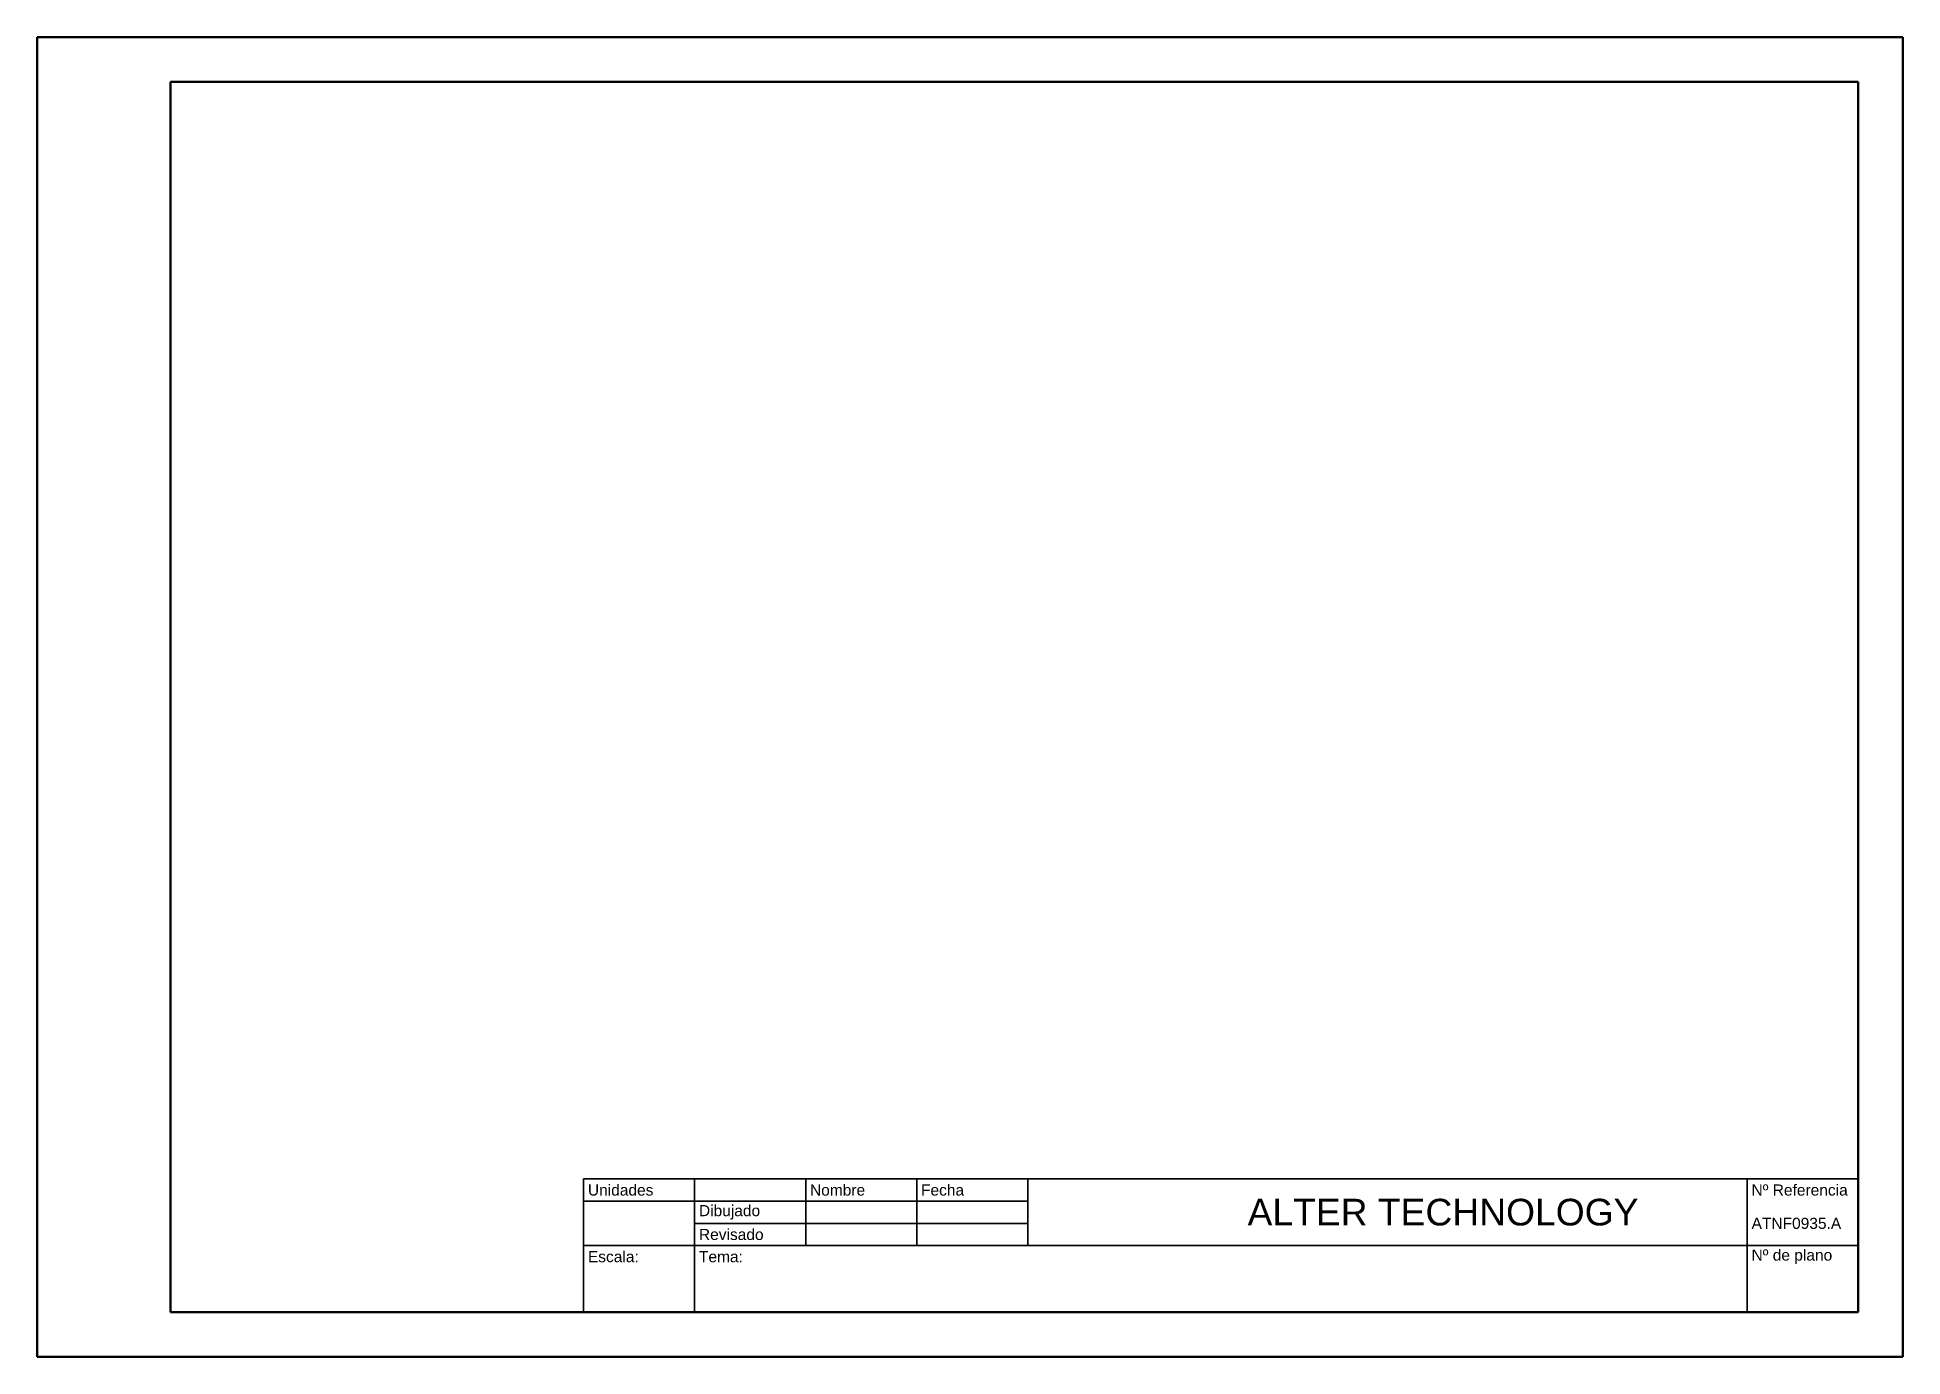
# Model space of a CAD drawing. Header units: millimetres. Extents: x 0 to 33644, y 0 to 30493.
# Drawn here: x 516.3 to 936.3, y 1.4 to 298.4 of the extents above; entities that cross this region are included whole.
import ezdxf

# ---------------------------------------------------------------- set-up
doc = ezdxf.new("R2010")
doc.units = ezdxf.units.MM
doc.header["$MEASUREMENT"] = 0
doc.layers.get('0').update_dxf_attribs({"color": 94, "lineweight": 50})
doc.layers.add('1', color=10, linetype='Continuous', lineweight=35)
doc.layers.add('Cajetin', color=2, linetype='Continuous')
doc.styles.get("Standard").update_dxf_attribs({"font": 'arial.ttf', "height": 2.5})

msp = doc.modelspace()

# ---------------------------------------------------------------- texts
at = {"layer": 'Cajetin'}
for s, width, insert, char_height, attachment_point in [(' Unidades', 25, (639.27657, 38.86375), 2.5, 4), (' Nombre', 25, (689.27657, 38.86375), 2.5, 4), (' Fecha', 25, (714.27657, 38.86375), 2.5, 4), (' Nº Referencia', 25, (901.27657, 38.86375), 2.5, 4), (' Dibujado', 25, (664.27657, 33.86375), 2.5, 4), ('ALTER TECHNOLOGY ', 187, (832.77657, 33.86375), 6, 5), (' Revisado', 25, (664.27657, 28.86375), 2.5, 4), (' ATNF0935.A', 25, (901.27657, 31.36375), 2.5, 4), (' Escala:', 25, (639.27657, 23.86375), 2.5, 4), (' Nº de plano', 25, (901.27657, 23.86375), 2.5, 4), (' Tema:', 25, (664.27657, 23.86375), 2.5, 4)]:
    msp.add_mtext_dynamic_manual_height_columns(s, width=width, gutter_width=12.5, heights=[0], dxfattribs=dict(at, insert=insert, char_height=char_height, attachment_point=attachment_point))

# ---------------------------------------------------------------- linework, layer by layer
for p, q in [((516.27657, 298.36375), (516.27657, 1.36375)), ((936.27657, 298.36375), (516.27657, 298.36375)), ((936.27657, 1.36375), (936.27657, 298.36375)), ((546.27657, 288.36375), (546.27657, 11.36375)), ((926.27657, 288.36375), (546.27657, 288.36375)), ((926.27657, 11.36375), (926.27657, 288.36375)), ((546.27657, 11.36375), (926.27657, 11.36375)), ((516.27657, 1.36375), (936.27657, 1.36375))]:
    msp.add_line(p, q)
at = {"layer": '1'}
for p, q in [((926.27657, 41.36375), (639.27657, 41.36375)), ((639.27657, 41.36375), (639.27657, 11.36375)), ((664.27657, 41.36375), (664.27657, 11.36375)), ((689.27657, 41.36375), (689.27657, 26.36375)), ((714.27657, 41.36375), (714.27657, 26.36375)), ((739.27657, 41.36375), (739.27657, 26.36375)), ((901.27657, 26.36375), (901.27657, 41.36375)), ((739.27657, 36.36375), (639.27657, 36.36375)), ((739.27657, 31.36375), (664.27657, 31.36375)), ((926.27657, 26.36375), (639.27657, 26.36375)), ((901.27657, 26.36375), (901.27657, 11.36375))]:
    msp.add_line(p, q, dxfattribs=at)

msp.set_redraw_order([(e.dxf.handle, doc.entitydb.next_handle()) for e in msp.query("TEXT MTEXT ATTDEF DIMENSION ARC_DIMENSION")])  # texts and dimensions are drawn at this point

doc.saveas('drawing.dxf')
